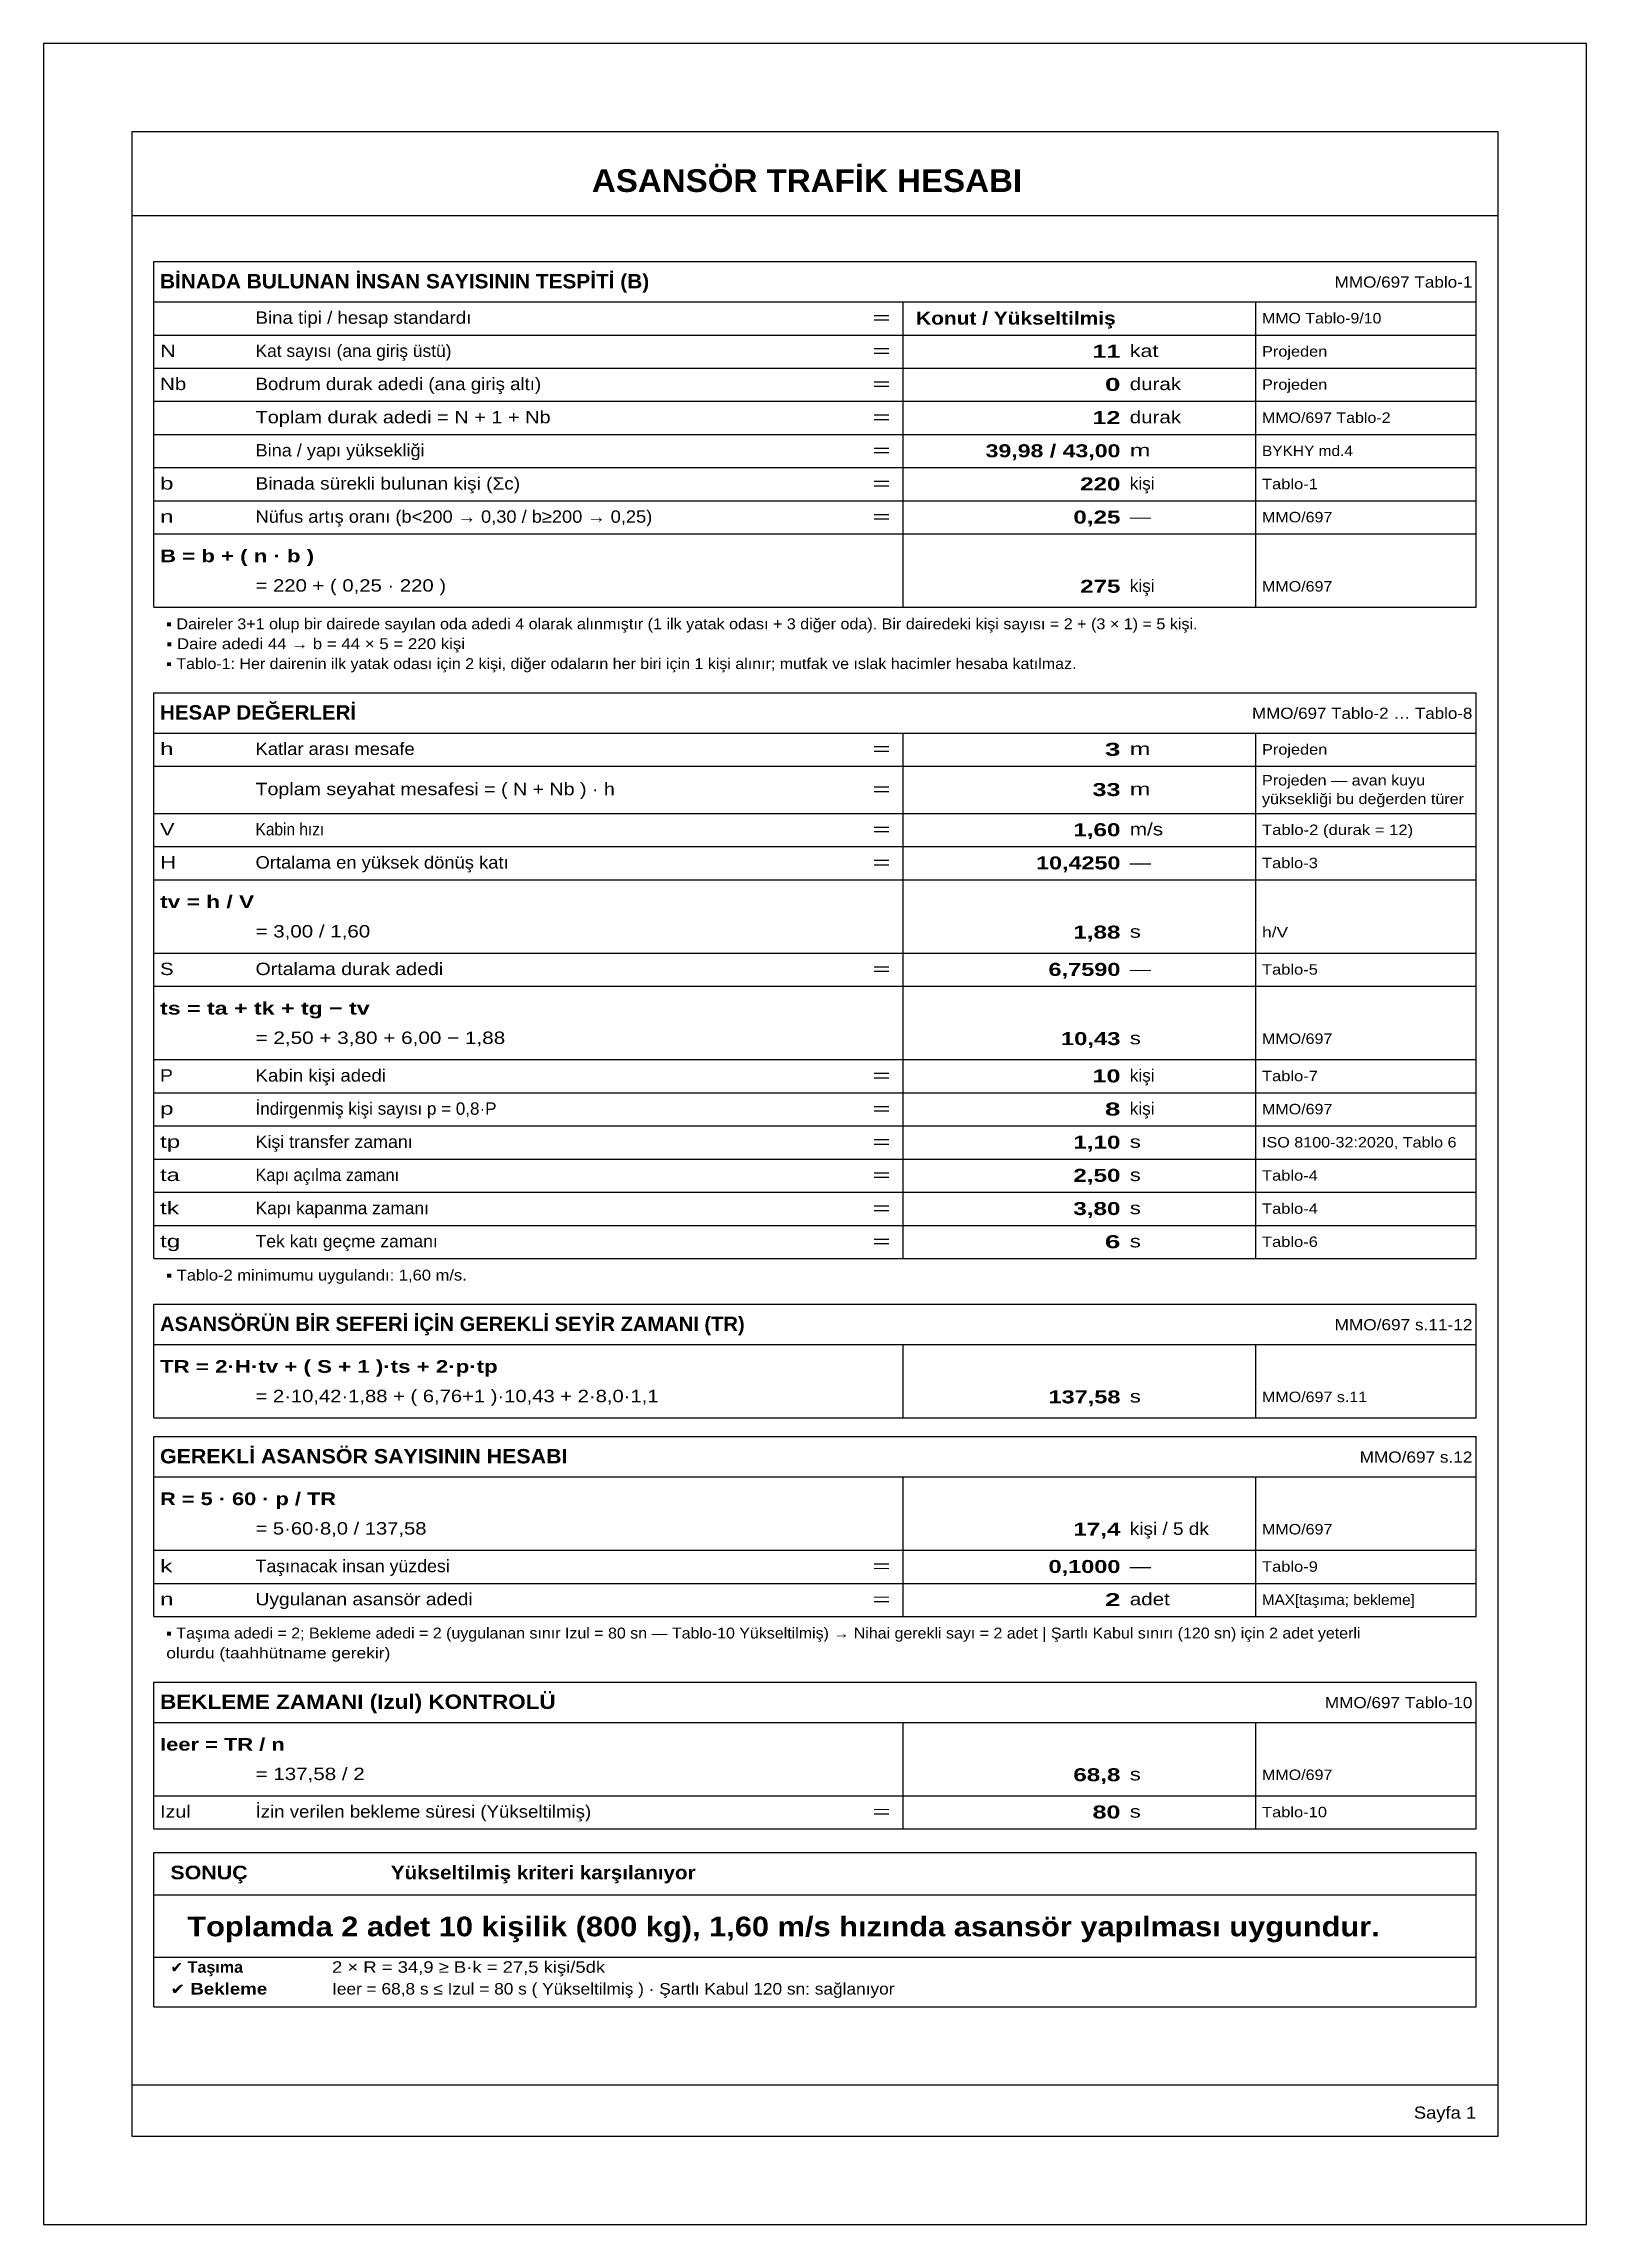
# Model space of a CAD drawing. Header units: millimetres. Extents: x 0 to 1750, y 0 to 297.
# Drawn here: x 220 to 430, y 0 to 297 of the extents above; entities that cross this region are included whole.
import ezdxf

# ---------------------------------------------------------------- set-up
doc = ezdxf.new("R2010")
doc.units = ezdxf.units.MM
for name, color, linetype in [('AVAN-A4', 8, 'Continuous'), ('AVAN-CIZGI', 7, 'Continuous'), ('AVAN-YAZI', 7, 'Continuous')]:
    doc.layers.add(name, color=color, linetype=linetype)
doc.styles.add('AVAN', font='arial.ttf')
doc.styles.add('AVAN-KALIN', font='arialbd.ttf')

msp = doc.modelspace()

# ---------------------------------------------------------------- texts
at = {"layer": 'AVAN-YAZI'}
for s, height, style, width, p in [('ASANSÖR TRAFİK HESABI', 3.086, 'AVAN-KALIN', 1.045, (294.6339, 276.8)), ('BİNADA BULUNAN İNSAN SAYISININ TESPİTİ (B)', 1.955, 'AVAN-KALIN', 1.0375, (235.8467, 263.666)), ('MMO/697 Tablo-1', 1.522, 'AVAN', 1.0946, (395.7306, 263.7648)), ('Bina tipi / hesap standardı', 1.687, 'AVAN', 1.0779, (248.8467, 258.84)), ('=', 1.687, 'AVAN', 1.7614, (332.8467, 258.84)), ('Konut / Yükseltilmiş', 1.769, 'AVAN-KALIN', 1.1504, (338.7606, 258.7271)), ('MMO Tablo-9/10', 1.42, 'AVAN', 1.0924, (385.8467, 258.8964)), ('N', 1.687, 'AVAN', 1.272, (235.8467, 254.3244)), ('Kat sayısı (ana giriş üstü)', 1.687, 'AVAN', 1.003, (248.8467, 254.3244)), ('=', 1.687, 'AVAN', 1.7614, (332.8467, 254.3244)), ('11', 1.769, 'AVAN-KALIN', 1.3828, (362.7758, 254.2116)), ('kat', 1.687, 'AVAN', 1.2384, (367.8467, 254.3244)), ('Projeden', 1.42, 'AVAN', 1.1194, (385.8467, 254.3809)), ('Nb', 1.687, 'AVAN', 1.1847, (235.8467, 249.8089)), ('Bodrum durak adedi (ana giriş altı)', 1.687, 'AVAN', 1.0753, (248.8467, 249.8089)), ('=', 1.687, 'AVAN', 1.7614, (332.8467, 249.8089)), ('0', 1.769, 'AVAN-KALIN', 1.5364, (364.4645, 249.696)), ('durak', 1.687, 'AVAN', 1.1846, (367.8467, 249.8089)), ('Projeden', 1.42, 'AVAN', 1.1194, (385.8467, 249.8653)), ('Toplam durak adedi = N + 1 + Nb', 1.687, 'AVAN', 1.1505, (248.8467, 245.2933)), ('12', 1.769, 'AVAN-KALIN', 1.3828, (362.7758, 245.1804)), ('durak', 1.687, 'AVAN', 1.1846, (367.8467, 245.2933)), ('MMO/697 Tablo-2', 1.42, 'AVAN', 1.0946, (385.8467, 245.3498)), ('=', 1.687, 'AVAN', 1.7614, (332.8467, 245.2933)), ('Bina / yapı yüksekliği', 1.687, 'AVAN', 1.0459, (248.8467, 240.7778)), ('=', 1.687, 'AVAN', 1.7614, (332.8467, 240.7778)), ('39,98 / 43,00', 1.769, 'AVAN-KALIN', 1.2721, (348.2226, 240.6649)), ('m', 1.687, 'AVAN', 1.4357, (367.8467, 240.7778)), ('BYKHY md.4', 1.42, 'AVAN', 1.0596, (385.8467, 240.8342)), ('b', 1.687, 'AVAN', 1.4016, (235.8467, 236.2622)), ('Binada sürekli bulunan kişi (Σc)', 1.687, 'AVAN', 1.0993, (248.8467, 236.2622)), ('220', 1.769, 'AVAN-KALIN', 1.3316, (361.087, 236.1493)), ('kişi', 1.687, 'AVAN', 0.9938, (367.8467, 236.2622)), ('Tablo-1', 1.42, 'AVAN', 1.1311, (385.8467, 236.3187)), ('=', 1.687, 'AVAN', 1.7614, (332.8467, 236.2622)), ('n', 1.687, 'AVAN', 1.3995, (235.8467, 231.7467)), ('Nüfus artış oranı (b<200 → 0,30 / b≥200 → 0,25)', 1.687, 'AVAN', 1.0533, (248.8467, 231.7467)), ('=', 1.687, 'AVAN', 1.7614, (332.8467, 231.7467)), ('0,25', 1.769, 'AVAN-KALIN', 1.3331, (360.165, 231.6338)), ('—', 1.687, 'AVAN', 1.2277, (367.8467, 231.7467)), ('MMO/697', 1.42, 'AVAN', 1.1002, (385.8467, 231.8031)), ('B = b + ( n · b )', 1.728, 'AVAN-KALIN', 1.2507, (235.8467, 226.3703)), ('= 220 + ( 0,25 · 220 )', 1.687, 'AVAN', 1.1715, (248.8467, 222.3628)), ('275', 1.769, 'AVAN-KALIN', 1.3316, (361.087, 222.2076)), ('kişi', 1.687, 'AVAN', 0.9938, (367.8467, 222.3204)), ('MMO/697', 1.42, 'AVAN', 1.1002, (385.8467, 222.3769)), ('▪ Daireler 3+1 olup bir dairede sayılan oda adedi 4 olarak alınmıştır (1 ilk yatak odası + 3 diğer oda). Bir dairedeki kişi sayısı = 2 + (3 × 1) = 5 kişi.', 1.481, 'AVAN', 1.0594, (236.6933, 217.24)), ('▪ Daire adedi 44 → b = 44 × 5 = 220 kişi', 1.481, 'AVAN', 1.1091, (236.6933, 214.5307)), ('▪ Tablo-1: Her dairenin ilk yatak odası için 2 kişi, diğer odaların her biri için 1 kişi alınır; mutfak ve ıslak hacimler hesaba katılmaz.', 1.481, 'AVAN', 1.052, (236.6933, 211.8213)), ('HESAP DEĞERLERİ', 1.955, 'AVAN-KALIN', 1.0228, (235.8467, 204.9433)), ('MMO/697 Tablo-2 … Tablo-8', 1.522, 'AVAN', 1.0847, (384.4929, 205.0421)), ('h', 1.687, 'AVAN', 1.3995, (235.8467, 200.1173)), ('Katlar arası mesafe', 1.687, 'AVAN', 1.06, (248.8467, 200.1173)), ('=', 1.687, 'AVAN', 1.7614, (332.8467, 200.1173)), ('3', 1.769, 'AVAN-KALIN', 1.5364, (364.4645, 200.0045)), ('m', 1.687, 'AVAN', 1.4357, (367.8467, 200.1173)), ('Projeden', 1.42, 'AVAN', 1.1194, (385.8467, 200.1738)), ('Toplam seyahat mesafesi = ( N + Nb ) · h', 1.687, 'AVAN', 1.1316, (248.8467, 194.6422)), ('33', 1.769, 'AVAN-KALIN', 1.3828, (362.7758, 194.5293)), ('Projeden — avan kuyu', 1.42, 'AVAN', 1.1073, (385.8467, 195.9687)), ('=', 1.687, 'AVAN', 1.7614, (332.8467, 194.6422)), ('m', 1.687, 'AVAN', 1.4357, (367.8467, 194.6422)), ('yüksekliği bu değerden türer', 1.42, 'AVAN', 1.1034, (385.8467, 193.4287)), ('V', 1.687, 'AVAN', 1.2592, (235.8467, 189.1671)), ('Kabin hızı', 1.687, 'AVAN', 0.8921, (248.8467, 189.1671)), ('=', 1.687, 'AVAN', 1.7614, (332.8467, 189.1671)), ('1,60', 1.769, 'AVAN-KALIN', 1.3331, (360.165, 189.0542)), ('m/s', 1.687, 'AVAN', 1.1963, (367.8467, 189.1671)), ('Tablo-2 (durak = 12)', 1.42, 'AVAN', 1.1412, (385.8467, 189.2236)), ('H', 1.687, 'AVAN', 1.2786, (235.8467, 184.6516)), ('Ortalama en yüksek dönüş katı', 1.687, 'AVAN', 1.0606, (248.8467, 184.6516)), ('=', 1.687, 'AVAN', 1.7614, (332.8467, 184.6516)), ('10,4250', 1.769, 'AVAN-KALIN', 1.2851, (355.0986, 184.5387)), ('—', 1.687, 'AVAN', 1.2277, (367.8467, 184.6516)), ('Tablo-3', 1.42, 'AVAN', 1.1311, (385.8467, 184.708)), ('tv = h / V', 1.728, 'AVAN-KALIN', 1.2819, (235.8467, 179.2752)), ('= 3,00 / 1,60', 1.687, 'AVAN', 1.1848, (248.8467, 175.2677)), ('1,88', 1.769, 'AVAN-KALIN', 1.3331, (360.165, 175.1125)), ('s', 1.687, 'AVAN', 1.2793, (367.8467, 175.2253)), ('h/V', 1.42, 'AVAN', 1.1947, (385.8467, 175.2818)), ('S', 1.687, 'AVAN', 1.1684, (235.8467, 170.1453)), ('Ortalama durak adedi', 1.687, 'AVAN', 1.127, (248.8467, 170.1453)), ('=', 1.687, 'AVAN', 1.7614, (332.8467, 170.1453)), ('6,7590', 1.769, 'AVAN-KALIN', 1.2953, (356.7874, 170.0325)), ('—', 1.687, 'AVAN', 1.2277, (367.8467, 170.1453)), ('Tablo-5', 1.42, 'AVAN', 1.1311, (385.8467, 170.2018)), ('ts = ta + tk + tg − tv', 1.728, 'AVAN-KALIN', 1.3051, (235.8467, 164.769)), ('= 2,50 + 3,80 + 6,00 − 1,88', 1.687, 'AVAN', 1.1953, (248.8467, 160.7615)), ('10,43', 1.769, 'AVAN-KALIN', 1.31, (358.4762, 160.6062)), ('s', 1.687, 'AVAN', 1.2793, (367.8467, 160.7191)), ('MMO/697', 1.42, 'AVAN', 1.1002, (385.8467, 160.7756)), ('Kabin kişi adedi', 1.687, 'AVAN', 1.0751, (248.8467, 155.6391)), ('kişi', 1.687, 'AVAN', 0.9938, (367.8467, 155.6391)), ('P', 1.687, 'AVAN', 1.11, (235.8467, 155.6391)), ('=', 1.687, 'AVAN', 1.7614, (332.8467, 155.6391)), ('10', 1.769, 'AVAN-KALIN', 1.3828, (362.7758, 155.5262)), ('Tablo-7', 1.42, 'AVAN', 1.1311, (385.8467, 155.6956)), ('p', 1.687, 'AVAN', 1.4016, (235.8467, 151.1236)), ('İndirgenmiş kişi sayısı p = 0,8·P', 1.687, 'AVAN', 0.9841, (248.8467, 151.1236)), ('=', 1.687, 'AVAN', 1.7614, (332.8467, 151.1236)), ('8', 1.769, 'AVAN-KALIN', 1.5364, (364.4645, 151.0107)), ('kişi', 1.687, 'AVAN', 0.9938, (367.8467, 151.1236)), ('MMO/697', 1.42, 'AVAN', 1.1002, (385.8467, 151.18)), ('tp', 1.687, 'AVAN', 1.3962, (235.8467, 146.608)), ('Kişi transfer zamanı', 1.687, 'AVAN', 1.0276, (248.8467, 146.608)), ('=', 1.687, 'AVAN', 1.7614, (332.8467, 146.608)), ('1,10', 1.769, 'AVAN-KALIN', 1.3331, (360.165, 146.4951)), ('s', 1.687, 'AVAN', 1.2793, (367.8467, 146.608)), ('ISO 8100-32:2020, Tablo 6', 1.42, 'AVAN', 1.1066, (385.8467, 146.6645)), ('ta', 1.687, 'AVAN', 1.3638, (235.8467, 142.0925)), ('Kapı açılma zamanı', 1.687, 'AVAN', 0.9384, (248.8467, 142.0925)), ('=', 1.687, 'AVAN', 1.7614, (332.8467, 142.0925)), ('2,50', 1.769, 'AVAN-KALIN', 1.3331, (360.165, 141.9796)), ('s', 1.687, 'AVAN', 1.2793, (367.8467, 142.0925)), ('Tablo-4', 1.42, 'AVAN', 1.1311, (385.8467, 142.1489)), ('tk', 1.687, 'AVAN', 1.4088, (235.8467, 137.5769)), ('Kapı kapanma zamanı', 1.687, 'AVAN', 1.0011, (248.8467, 137.5769)), ('=', 1.687, 'AVAN', 1.7614, (332.8467, 137.5769)), ('3,80', 1.769, 'AVAN-KALIN', 1.3331, (360.165, 137.464)), ('s', 1.687, 'AVAN', 1.2793, (367.8467, 137.5769)), ('Tablo-4', 1.42, 'AVAN', 1.1311, (385.8467, 137.6333)), ('tg', 1.687, 'AVAN', 1.3962, (235.8467, 133.0613)), ('Tek katı geçme zamanı', 1.687, 'AVAN', 1.013, (248.8467, 133.0613)), ('=', 1.687, 'AVAN', 1.7614, (332.8467, 133.0613)), ('6', 1.769, 'AVAN-KALIN', 1.5364, (364.4645, 132.9485)), ('s', 1.687, 'AVAN', 1.2793, (367.8467, 133.0613)), ('Tablo-6', 1.42, 'AVAN', 1.1311, (385.8467, 133.1178)), ('▪ Tablo-2 minimumu uygulandı: 1,60 m/s.', 1.481, 'AVAN', 1.0867, (236.6933, 128.5453)), ('ASANSÖRÜN BİR SEFERİ İÇİN GEREKLİ SEYİR ZAMANI (TR)', 1.955, 'AVAN-KALIN', 1.0029, (235.8467, 121.6673)), ('MMO/697 s.11-12', 1.522, 'AVAN', 1.1021, (395.7316, 121.7661)), ('TR = 2·H·tv + ( S + 1 )·ts + 2·p·tp', 1.728, 'AVAN-KALIN', 1.2552, (235.8467, 115.9805)), ('= 2·10,42·1,88 + ( 6,76+1 )·10,43 + 2·8,0·1,1', 1.687, 'AVAN', 1.1664, (248.8467, 111.973)), ('137,58', 1.769, 'AVAN-KALIN', 1.2953, (356.7874, 111.8178)), ('s', 1.687, 'AVAN', 1.2793, (367.8467, 111.9307)), ('MMO/697 s.11', 1.42, 'AVAN', 1.1003, (385.8467, 111.9871)), ('GEREKLİ ASANSÖR SAYISININ HESABI', 1.955, 'AVAN-KALIN', 1.0656, (235.8467, 103.6416)), ('MMO/697 s.12', 1.522, 'AVAN', 1.1003, (399.1427, 103.7403)), ('R = 5 · 60 · p / TR', 1.728, 'AVAN-KALIN', 1.2272, (235.8467, 97.9548)), ('= 5·60·8,0 / 137,58', 1.687, 'AVAN', 1.1645, (248.8467, 93.9472)), ('17,4', 1.769, 'AVAN-KALIN', 1.3331, (360.165, 93.792)), ('kişi / 5 dk', 1.687, 'AVAN', 1.0957, (367.8467, 93.9049)), ('MMO/697', 1.42, 'AVAN', 1.1002, (385.8467, 93.9613)), ('k', 1.687, 'AVAN', 1.4219, (235.8467, 88.8249)), ('Taşınacak insan yüzdesi', 1.687, 'AVAN', 1.0243, (248.8467, 88.8249)), ('=', 1.687, 'AVAN', 1.7614, (332.8467, 88.8249)), ('0,1000', 1.769, 'AVAN-KALIN', 1.2953, (356.7874, 88.712)), ('—', 1.687, 'AVAN', 1.2277, (367.8467, 88.8249)), ('Tablo-9', 1.42, 'AVAN', 1.1311, (385.8467, 88.8813)), ('n', 1.687, 'AVAN', 1.3995, (235.8467, 84.3093)), ('Uygulanan asansör adedi', 1.687, 'AVAN', 1.106, (248.8467, 84.3093)), ('=', 1.687, 'AVAN', 1.7614, (332.8467, 84.3093)), ('2', 1.769, 'AVAN-KALIN', 1.5364, (364.4645, 84.1965)), ('adet', 1.687, 'AVAN', 1.1875, (367.8467, 84.3093)), ('MAX[taşıma; bekleme]', 1.42, 'AVAN', 1.0425, (385.8467, 84.3658)), ('▪ Taşıma adedi = 2; Bekleme adedi = 2 (uygulanan sınır Izul = 80 sn — Tablo-10 Yükseltilmiş) → Nihai gerekli sayı = 2 adet | Şartlı Kabul sınırı (120 sn) için 2 adet yeterli', 1.481, 'AVAN', 1.0503, (236.6933, 79.7933)), ('olurdu (taahhütname gerekir)', 1.481, 'AVAN', 1.1432, (236.6933, 77.084)), ('BEKLEME ZAMANI (Izul) KONTROLÜ', 1.955, 'AVAN-KALIN', 1.1199, (235.8467, 70.206)), ('MMO/697 Tablo-10', 1.522, 'AVAN', 1.0965, (394.4019, 70.3048)), ('Ieer = TR / n', 1.728, 'AVAN-KALIN', 1.2343, (235.8467, 64.5192)), ('= 137,58 / 2', 1.687, 'AVAN', 1.188, (248.8467, 60.5117)), ('68,8', 1.769, 'AVAN-KALIN', 1.3331, (360.165, 60.3564)), ('s', 1.687, 'AVAN', 1.2793, (367.8467, 60.4693)), ('MMO/697', 1.42, 'AVAN', 1.1002, (385.8467, 60.5258)), ('Izul', 1.687, 'AVAN', 1.1368, (235.8467, 55.3893)), ('İzin verilen bekleme süresi (Yükseltilmiş)', 1.687, 'AVAN', 1.0768, (248.8467, 55.3893)), ('=', 1.687, 'AVAN', 1.7614, (332.8467, 55.3893)), ('80', 1.769, 'AVAN-KALIN', 1.3828, (362.7758, 55.2764)), ('s', 1.687, 'AVAN', 1.2793, (367.8467, 55.3893)), ('Tablo-10', 1.42, 'AVAN', 1.1301, (385.8467, 55.4458)), ('SONUÇ', 1.852, 'AVAN-KALIN', 1.1251, (237.2578, 46.9964)), ('Yükseltilmiş kriteri karşılanıyor', 1.852, 'AVAN-KALIN', 1.0847, (267.2578, 46.9964)), ('Toplamda 2 adet 10 kişilik (800 kg), 1,60 m/s hızında asansör yapılması uygundur.', 2.675, 'AVAN-KALIN', 1.1215, (239.5577, 39.2353)), ('✔ Taşıma', 1.564, 'AVAN-KALIN', 1.0024, (237.2578, 34.2682)), ('2 × R = 34,9 ≥ B·k = 27,5 kişi/5dk', 1.564, 'AVAN', 1.1493, (259.2578, 34.2682)), ('✔ Bekleme', 1.564, 'AVAN-KALIN', 1.1632, (237.2578, 31.3049)), ('Ieer = 68,8 s ≤ Izul = 80 s ( Yükseltilmiş ) · Şartlı Kabul 120 sn: sağlanıyor', 1.564, 'AVAN', 1.0762, (259.2578, 31.3049)), ('Sayfa 1', 1.646, 'AVAN', 1.0886, (406.5146, 14.4))]:
    msp.add_text(s, height=height, dxfattribs=dict(at, style=style, width=width)).set_placement(p)

# ---------------------------------------------------------------- linework, layer by layer
at = {"layer": 'AVAN-A4'}
msp.add_lwpolyline([(220, 0), (430, 0), (430, 297), (220, 297)], close=True, dxfattribs=at)
at = {"layer": 'AVAN-CIZGI'}
for p, q in [((418, 285), (232, 285)), ((232, 285), (232, 12)), ((418, 12), (418, 285)), ((232, 273.6), (418, 273.6)), ((235, 267.3067), (415, 267.3067)), ((235, 261.8316), (235, 267.3067)), ((235, 267.3067), (415, 267.3067)), ((415, 261.8316), (415, 267.3067)), ((235, 261.8316), (415, 261.8316)), ((235, 261.8316), (415, 261.8316)), ((235, 257.316), (235, 261.8316)), ((337, 257.316), (337, 261.8316)), ((385, 257.316), (385, 261.8316)), ((415, 257.316), (415, 261.8316)), ((235, 257.316), (415, 257.316)), ((235, 257.316), (415, 257.316)), ((235, 257.316), (415, 257.316)), ((235, 230.2227), (235, 257.316)), ((337, 230.2227), (337, 257.316)), ((385, 230.2227), (385, 257.316)), ((415, 230.2227), (415, 257.316)), ((235, 252.8004), (415, 252.8004)), ((235, 248.2849), (415, 248.2849)), ((235, 243.7693), (415, 243.7693)), ((235, 239.2538), (415, 239.2538)), ((235, 234.7382), (415, 234.7382)), ((235, 230.2227), (415, 230.2227)), ((235, 230.2227), (415, 230.2227)), ((235, 230.2227), (415, 230.2227)), ((235, 220.232), (235, 230.2227)), ((337, 220.232), (337, 230.2227)), ((385, 220.232), (385, 230.2227)), ((415, 220.232), (415, 230.2227)), ((235, 220.232), (415, 220.232)), ((235, 220.232), (415, 220.232)), ((235, 208.584), (415, 208.584)), ((235, 203.1089), (235, 208.584)), ((235, 208.584), (415, 208.584)), ((415, 203.1089), (415, 208.584)), ((235, 203.1089), (415, 203.1089)), ((235, 203.1089), (415, 203.1089)), ((235, 198.5933), (235, 203.1089)), ((337, 198.5933), (337, 203.1089)), ((385, 198.5933), (385, 203.1089)), ((415, 198.5933), (415, 203.1089)), ((235, 198.5933), (415, 198.5933)), ((235, 198.5933), (415, 198.5933)), ((235, 198.5933), (415, 198.5933)), ((235, 136.0529), (235, 198.5933)), ((337, 136.0529), (337, 198.5933)), ((385, 136.0529), (385, 198.5933)), ((415, 136.0529), (415, 198.5933)), ((235, 192.1587), (415, 192.1587)), ((235, 187.6431), (415, 187.6431)), ((235, 183.1276), (415, 183.1276)), ((235, 173.1369), (415, 173.1369)), ((235, 168.6213), (415, 168.6213)), ((235, 158.6307), (415, 158.6307)), ((235, 154.1151), (415, 154.1151)), ((235, 149.5996), (415, 149.5996)), ((235, 145.084), (415, 145.084)), ((235, 140.5685), (415, 140.5685)), ((235, 136.0529), (415, 136.0529)), ((235, 136.0529), (415, 136.0529)), ((235, 136.0529), (415, 136.0529)), ((235, 131.5373), (235, 136.0529)), ((337, 131.5373), (337, 136.0529)), ((385, 131.5373), (385, 136.0529)), ((415, 131.5373), (415, 136.0529)), ((235, 131.5373), (415, 131.5373)), ((235, 131.5373), (415, 131.5373)), ((235, 125.308), (415, 125.308)), ((235, 119.8329), (235, 125.308)), ((235, 125.308), (415, 125.308)), ((415, 119.8329), (415, 125.308)), ((235, 119.8329), (415, 119.8329)), ((235, 119.8329), (415, 119.8329)), ((235, 109.8422), (235, 119.8329)), ((337, 109.8422), (337, 119.8329)), ((385, 109.8422), (385, 119.8329)), ((415, 109.8422), (415, 119.8329)), ((235, 109.8422), (415, 109.8422)), ((235, 109.8422), (415, 109.8422)), ((235, 107.2822), (415, 107.2822)), ((235, 101.8071), (235, 107.2822)), ((235, 107.2822), (415, 107.2822)), ((415, 101.8071), (415, 107.2822)), ((235, 101.8071), (415, 101.8071)), ((235, 101.8071), (415, 101.8071)), ((235, 91.8165), (235, 101.8071)), ((337, 91.8165), (337, 101.8071)), ((385, 91.8165), (385, 101.8071)), ((415, 91.8165), (415, 101.8071)), ((235, 91.8165), (415, 91.8165)), ((235, 91.8165), (415, 91.8165)), ((235, 91.8165), (415, 91.8165)), ((235, 87.3009), (235, 91.8165)), ((337, 87.3009), (337, 91.8165)), ((385, 87.3009), (385, 91.8165)), ((415, 87.3009), (415, 91.8165)), ((235, 87.3009), (415, 87.3009)), ((235, 87.3009), (415, 87.3009)), ((235, 87.3009), (415, 87.3009)), ((235, 82.7853), (235, 87.3009)), ((337, 82.7853), (337, 87.3009)), ((385, 82.7853), (385, 87.3009)), ((415, 82.7853), (415, 87.3009)), ((235, 82.7853), (415, 82.7853)), ((235, 82.7853), (415, 82.7853)), ((235, 73.8467), (415, 73.8467)), ((235, 68.3716), (235, 73.8467)), ((235, 73.8467), (415, 73.8467)), ((415, 68.3716), (415, 73.8467)), ((235, 68.3716), (415, 68.3716)), ((235, 68.3716), (415, 68.3716)), ((235, 58.3809), (235, 68.3716)), ((337, 58.3809), (337, 68.3716)), ((385, 58.3809), (385, 68.3716)), ((415, 58.3809), (415, 68.3716)), ((235, 58.3809), (415, 58.3809)), ((235, 58.3809), (415, 58.3809)), ((235, 58.3809), (415, 58.3809)), ((235, 53.8653), (235, 58.3809)), ((337, 53.8653), (337, 58.3809)), ((385, 53.8653), (385, 58.3809)), ((415, 53.8653), (415, 58.3809)), ((235, 53.8653), (415, 53.8653)), ((235, 53.8653), (415, 53.8653)), ((235, 50.6653), (415, 50.6653)), ((235, 29.6398), (235, 50.6653)), ((415, 29.6398), (415, 50.6653)), ((235, 44.8798), (415, 44.8798)), ((235, 36.4131), (415, 36.4131)), ((235, 29.6398), (415, 29.6398)), ((232, 19), (418, 19)), ((232, 12), (418, 12))]:
    msp.add_line(p, q, dxfattribs=at)

msp.set_redraw_order([(e.dxf.handle, doc.entitydb.next_handle()) for e in msp.query("TEXT MTEXT ATTDEF DIMENSION ARC_DIMENSION")])  # texts and dimensions are drawn at this point

doc.saveas('drawing.dxf')
